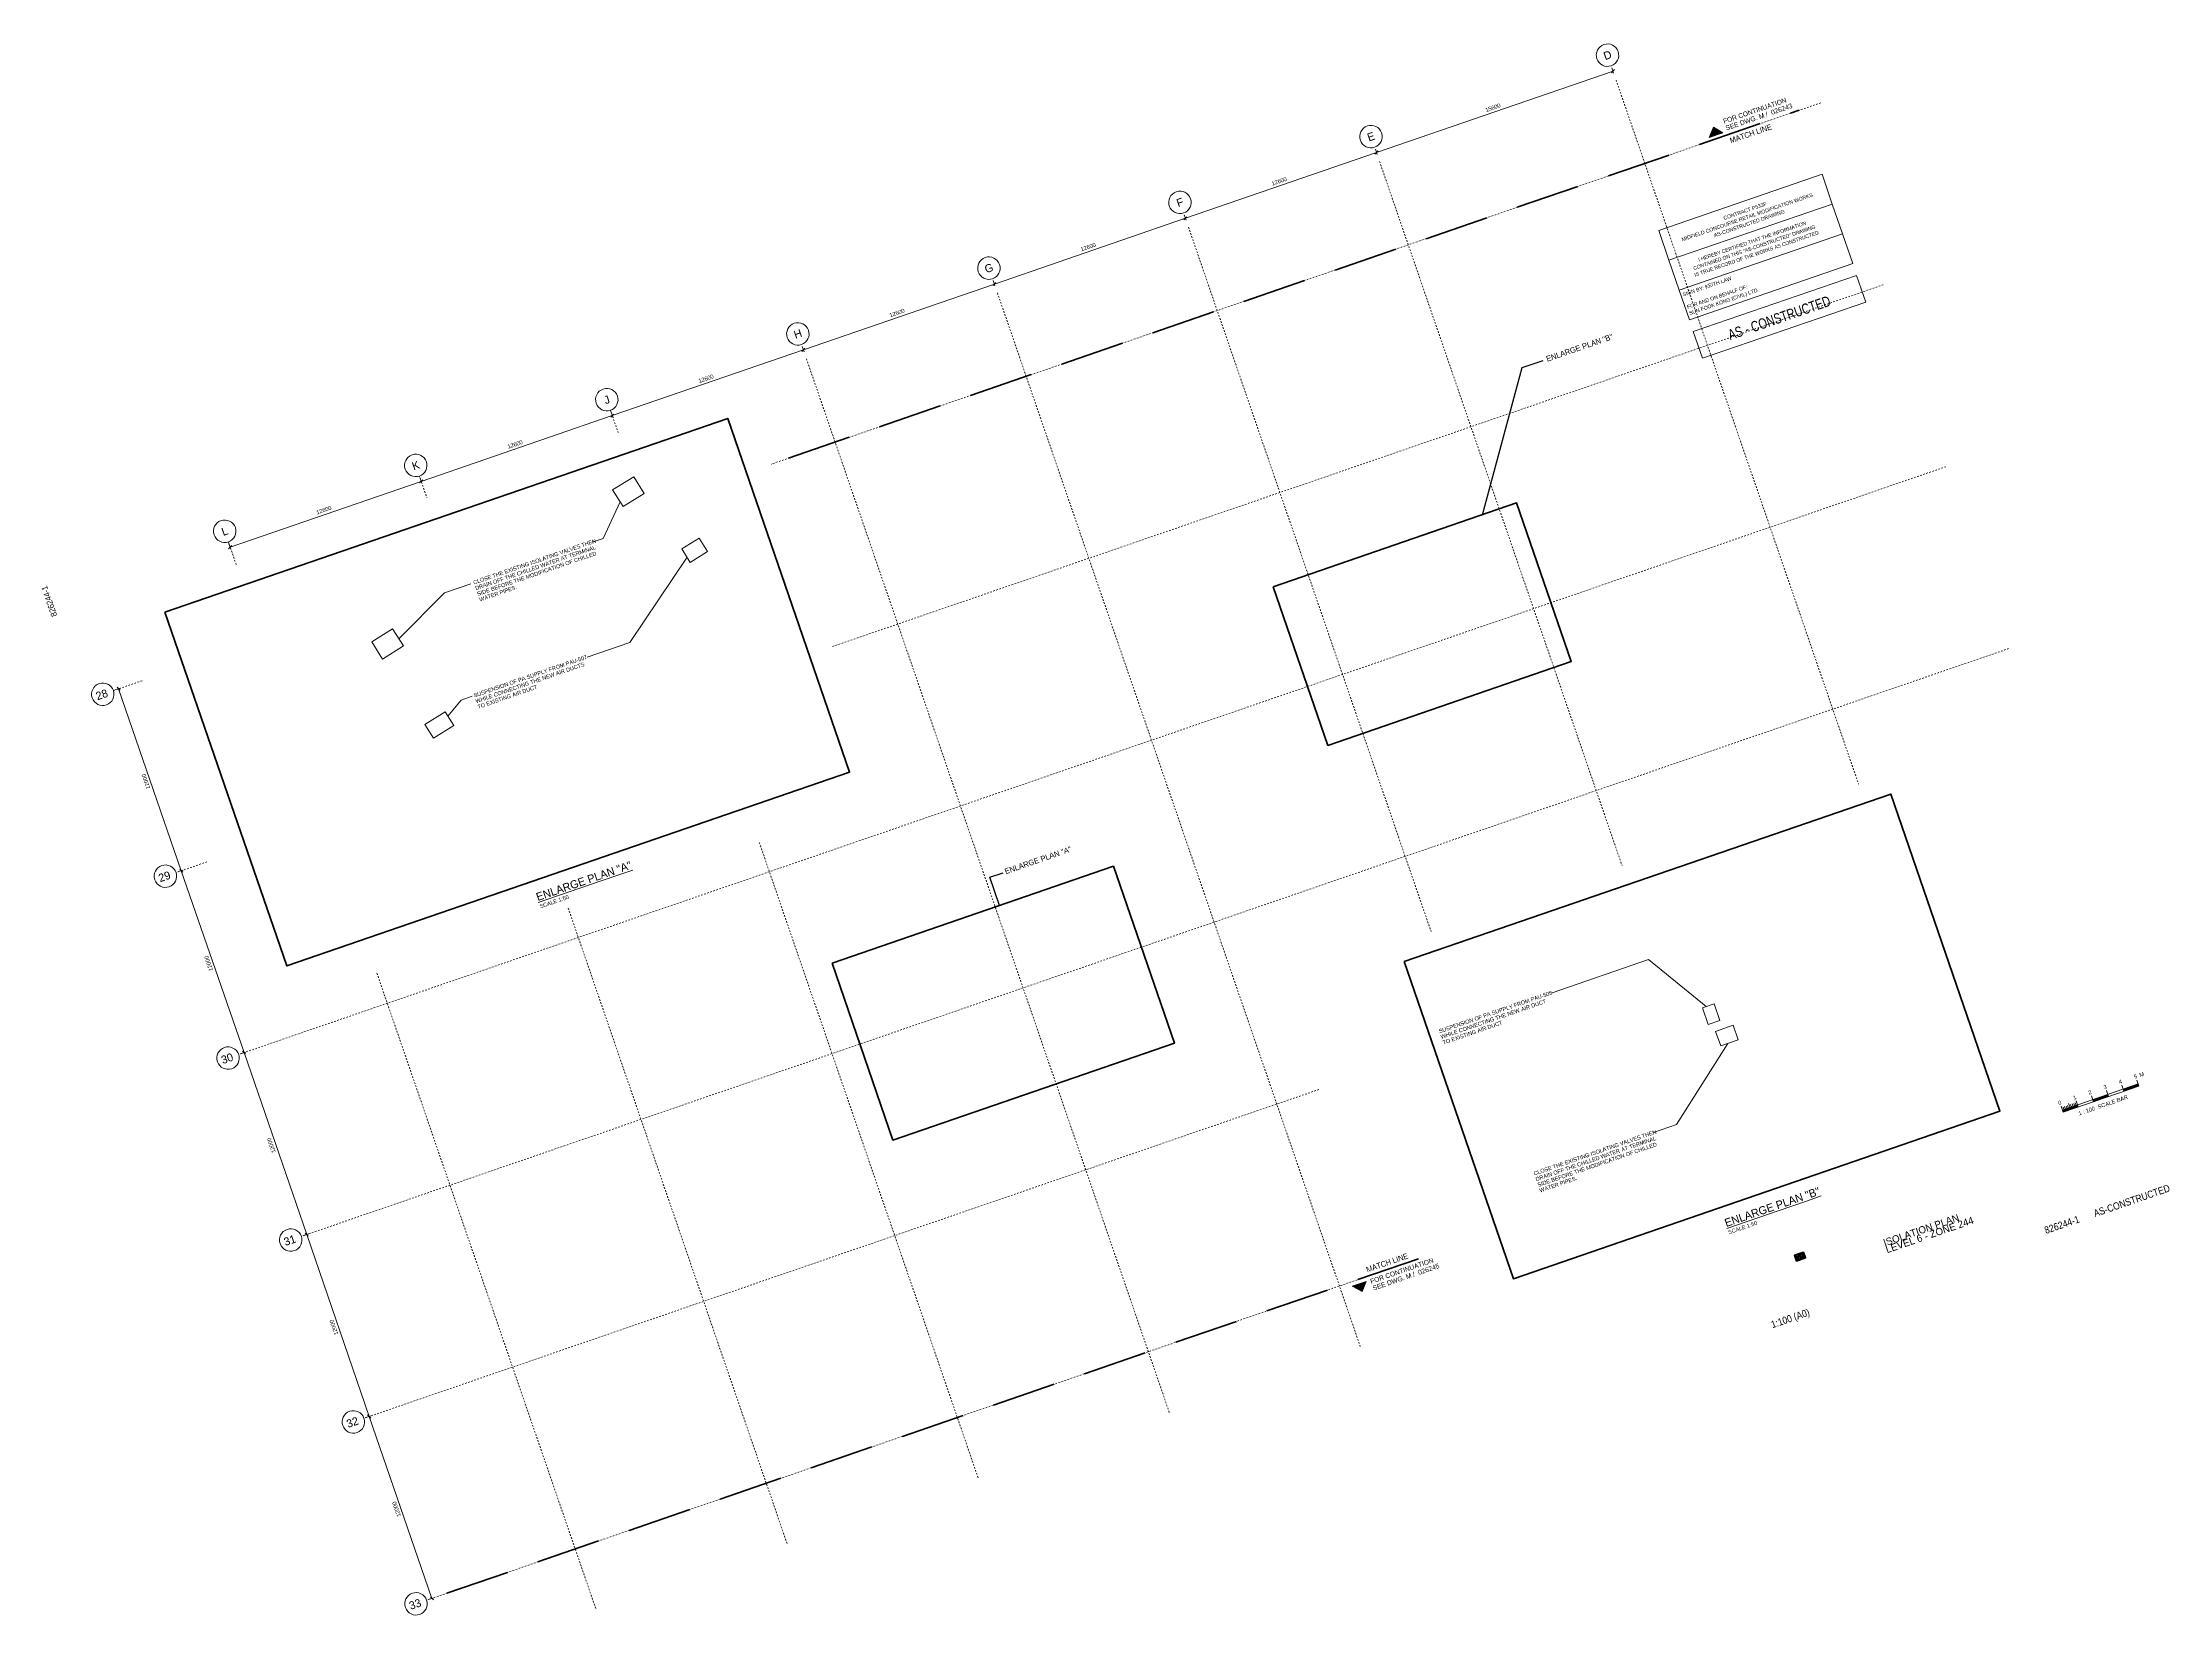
# Model space of a CAD drawing. Header units: inches. Extents: x 809490 to 809623, y 818991 to 819089.
import ezdxf
from ezdxf.enums import TextEntityAlignment as Align

# ---------------------------------------------------------------- set-up
doc = ezdxf.new("R2010")
doc.units = ezdxf.units.IN
doc.header["$MEASUREMENT"] = 0
doc.linetypes.add('DGN3', pattern=[0.06009, 0.04006, -0.02003])
doc.linetypes.add('DGN4', pattern=[0.08012, 0.04006, -0.02003, 0, -0.02003])
doc.layers.get('0').update_dxf_attribs({"lineweight": 0})
for name, color, linetype, lineweight in [('GEOM_____343', 7, 'Continuous', 0), ('Level 63', 7, 'Continuous', 0), ('MAJ010__', 7, 'Continuous', 0), ('MAJ025__', 4, 'DGN4', 0), ('MAJ026', 7, 'Continuous', 13), ('MAJ031__', 7, 'Continuous', 0), ('MAJ040__', 7, 'Continuous', 13), ('MAJ053__', 7, 'DGN3', 53), ('MAJ_054_Scale_bars', 7, 'Continuous', 0), ('MAJ_055_1 Key_Plan (Hatch)', 7, 'Continuous', 0), ('MMH040__', 7, 'Continuous', 13)]:
    doc.layers.add(name, color=color, linetype=linetype, lineweight=lineweight)
doc.styles.get("Standard").update_dxf_attribs({"font": 'txt_____.ttf'})
doc.styles.add('Style-CHAR_FAST_FONT', font='CHAR_FAST_FONT.shx', dxfattribs={"height": 0.2})
doc.styles.add('Style_1', font='CHAR_FAST_FONT.shx', dxfattribs={"height": 0.3})
doc.styles.add('Style_2', font='CHAR_FAST_FONT.shx', dxfattribs={"height": 0.25})
doc.styles.add('Style_3', font='CHAR_FAST_FONT.shx', dxfattribs={"height": 0.35})
doc.styles.add('Style_4', font='CHAR_FAST_FONT.shx', dxfattribs={"height": 0.5})
doc.styles.add('Style_5', font='CHAR_FAST_FONT.shx', dxfattribs={"height": 0.231364})
doc.styles.add('Style_6', font='CHAR_FAST_FONT.shx', dxfattribs={"height": 0.232786})
doc.styles.add('Style_7', font='CHAR_FAST_FONT.shx', dxfattribs={"height": 0.45})
doc.dimstyles.get("Standard").update_dxf_attribs({"dimtxt": 0.18, "dimasz": 0.18, "dimexe": 0.18, "dimexo": 0.0625, "dimgap": 0.09, "dimtad": 0, "dimtih": 1, "dimtoh": 1, "dimdec": 4, "dimzin": 0, "dimdsep": 46, "dimtxsty": 'Standard', "dimcen": 0.09, "dimadec": 0, "dimazin": 0, "dimtfac": 1, "dimtdec": 4, "dimtofl": 0, "dimtmove": 0, "dimatfit": 3, "dimfxl": 1, "dimtolj": 1, "dimtzin": 0, "dimarcsym": 0})

# ---------------------------------------------------------------- blocks, each defined once
blk = doc.blocks.new('MA')
at = {"layer": 'MAJ040__', "lineweight": 0, "extrusion": (0, 0, -1)}
blk.add_hatch(color=256, dxfattribs=at).paths.add_polyline_path([(0.52, 0.45), (0, 0), (0.52, -0.46)])
at = {"layer": 'MAJ040__', "color": 7, "lineweight": 0, "extrusion": (0, 0, -1)}
blk.add_lwpolyline([(0.52, 0.45), (0, 0), (0.52, -0.46)], close=True, dxfattribs=at)
at = {"layer": 'MAJ040__', "color": 7, "lineweight": 0}
blk.add_3dface([(0, 0), (-0.52, 0.45), (0, 0)], dxfattribs=at)
blk = doc.blocks.new('AnonymusCell')
at = {"layer": 'MAJ026', "color": 9, "linetype": 'Continuous', "lineweight": 13, "true_color": 0xbababa}
blk.add_ellipse((0, 0), major_axis=(-0.228, 0.662), ratio=1, dxfattribs=at)
at = {"layer": 'MAJ026', "color": 9, "linetype": 'Continuous', "lineweight": 0, "true_color": 0xbababa, "style": 'Style-CHAR_FAST_FONT'}
blk.add_text('D', height=0.5, rotation=18.9999, dxfattribs=at).set_placement((0, 0), align=Align.MIDDLE_CENTER)
blk = doc.blocks.new('AnonymusCell_2')
at = {"layer": 'MAJ026', "color": 9, "linetype": 'Continuous', "lineweight": 13, "true_color": 0xbababa}
blk.add_ellipse((0, 0), major_axis=(-0.228, 0.662), ratio=1, dxfattribs=at)
at = {"layer": 'MAJ026', "color": 9, "linetype": 'Continuous', "lineweight": 0, "true_color": 0xbababa, "style": 'Style-CHAR_FAST_FONT'}
blk.add_text('E', height=0.5, rotation=18.9999, dxfattribs=at).set_placement((0, 0), align=Align.MIDDLE_CENTER)
blk = doc.blocks.new('AnonymusCell_4')
at = {"layer": 'MAJ026', "color": 9, "linetype": 'Continuous', "lineweight": 13, "true_color": 0xbababa}
blk.add_ellipse((0, 0), major_axis=(-0.228, 0.662), ratio=1, dxfattribs=at)
at = {"layer": 'MAJ026', "color": 9, "linetype": 'Continuous', "lineweight": 0, "true_color": 0xbababa, "style": 'Style-CHAR_FAST_FONT'}
blk.add_text('F', height=0.5, rotation=18.9999, dxfattribs=at).set_placement((0, 0), align=Align.MIDDLE_CENTER)
blk = doc.blocks.new('AnonymusCell_6')
at = {"layer": 'MAJ026', "color": 9, "linetype": 'Continuous', "lineweight": 13, "true_color": 0xbababa}
blk.add_ellipse((0, 0), major_axis=(-0.228, 0.662), ratio=1, dxfattribs=at)
at = {"layer": 'MAJ026', "color": 9, "linetype": 'Continuous', "lineweight": 0, "true_color": 0xbababa, "style": 'Style-CHAR_FAST_FONT'}
blk.add_text('G', height=0.5, rotation=18.9999, dxfattribs=at).set_placement((0, 0), align=Align.MIDDLE_CENTER)
blk = doc.blocks.new('AnonymusCell_8')
at = {"layer": 'MAJ026', "color": 9, "linetype": 'Continuous', "lineweight": 13, "true_color": 0xbababa}
blk.add_ellipse((0, 0), major_axis=(-0.228, 0.662), ratio=1, dxfattribs=at)
at = {"layer": 'MAJ026', "color": 9, "linetype": 'Continuous', "lineweight": 0, "true_color": 0xbababa, "style": 'Style-CHAR_FAST_FONT'}
blk.add_text('H', height=0.5, rotation=18.9999, dxfattribs=at).set_placement((0, 0), align=Align.MIDDLE_CENTER)
blk = doc.blocks.new('AnonymusCell_10')
at = {"layer": 'MAJ026', "color": 9, "linetype": 'Continuous', "lineweight": 13, "true_color": 0xbababa}
blk.add_ellipse((0, 0), major_axis=(-0.228, 0.662), ratio=1, dxfattribs=at)
at = {"layer": 'MAJ026', "color": 9, "linetype": 'Continuous', "lineweight": 0, "true_color": 0xbababa, "style": 'Style-CHAR_FAST_FONT'}
blk.add_text('J', height=0.5, rotation=18.9999, dxfattribs=at).set_placement((0, 0), align=Align.MIDDLE_CENTER)
blk = doc.blocks.new('AnonymusCell_12')
at = {"layer": 'MAJ026', "color": 9, "linetype": 'Continuous', "lineweight": 13, "true_color": 0xbababa}
blk.add_ellipse((0, 0), major_axis=(-0.228, 0.662), ratio=1, dxfattribs=at)
at = {"layer": 'MAJ026', "color": 9, "linetype": 'Continuous', "lineweight": 0, "true_color": 0xbababa, "style": 'Style-CHAR_FAST_FONT'}
blk.add_text('K', height=0.5, rotation=18.9999, dxfattribs=at).set_placement((0, 0), align=Align.MIDDLE_CENTER)
blk = doc.blocks.new('AnonymusCell_14')
at = {"layer": 'MAJ026', "color": 9, "linetype": 'Continuous', "lineweight": 13, "true_color": 0xbababa}
blk.add_ellipse((0, 0), major_axis=(-0.228, 0.662), ratio=1, dxfattribs=at)
at = {"layer": 'MAJ026', "color": 9, "linetype": 'Continuous', "lineweight": 0, "true_color": 0xbababa, "style": 'Style-CHAR_FAST_FONT'}
blk.add_text('L', height=0.5, rotation=18.9999, dxfattribs=at).set_placement((0, 0), align=Align.MIDDLE_CENTER)
blk = doc.blocks.new('AnonymusCell_16')
at = {"layer": 'MAJ026', "color": 9, "linetype": 'Continuous', "lineweight": 13, "true_color": 0xbababa}
blk.add_ellipse((0, 0), major_axis=(-0.228, 0.662), ratio=1, dxfattribs=at)
at = {"layer": 'MAJ026', "color": 9, "linetype": 'Continuous', "lineweight": 0, "true_color": 0xbababa, "style": 'Style-CHAR_FAST_FONT'}
blk.add_text('31', height=0.5, rotation=18.9999, dxfattribs=at).set_placement((-0.06, -0.02), align=Align.MIDDLE_CENTER)
blk = doc.blocks.new('AnonymusCell_18')
at = {"layer": 'MAJ026', "color": 9, "linetype": 'Continuous', "lineweight": 13, "true_color": 0xbababa}
blk.add_ellipse((0, 0), major_axis=(-0.228, 0.662), ratio=1, dxfattribs=at)
at = {"layer": 'MAJ026', "color": 9, "linetype": 'Continuous', "lineweight": 0, "true_color": 0xbababa, "style": 'Style-CHAR_FAST_FONT'}
blk.add_text('32', height=0.5, rotation=18.9999, dxfattribs=at).set_placement((-0.06, -0.02), align=Align.MIDDLE_CENTER)
blk = doc.blocks.new('AnonymusCell_20')
at = {"layer": 'MAJ026', "color": 9, "linetype": 'Continuous', "lineweight": 13, "true_color": 0xbababa}
blk.add_ellipse((0, 0), major_axis=(-0.228, 0.662), ratio=1, dxfattribs=at)
at = {"layer": 'MAJ026', "color": 9, "linetype": 'Continuous', "lineweight": 0, "true_color": 0xbababa, "style": 'Style-CHAR_FAST_FONT'}
blk.add_text('33', height=0.5, rotation=18.9999, dxfattribs=at).set_placement((-0.06, -0.02), align=Align.MIDDLE_CENTER)
blk = doc.blocks.new('*D15')
at = {"layer": 'MAJ031__', "color": 9, "linetype": 'Continuous', "lineweight": 0, "true_color": 0xbababa}
for p, q in [((809501.77, 819057.66), (809513.68, 819061.76)), ((809513.61, 819061.97), (809513.72, 819061.64)), ((809501.69, 819057.87), (809501.81, 819057.54))]:
    blk.add_line(p, q, dxfattribs=at)
at = {"layer": 'MAJ031__', "color": 9, "linetype": 'Continuous', "lineweight": 30, "true_color": 0xbababa}
for p, q in [((809513.78, 819061.86), (809513.58, 819061.66)), ((809501.67, 819057.56), (809501.87, 819057.76))]:
    blk.add_line(p, q, dxfattribs=at)
at = {"layer": 'MAJ031__', "color": 9, "linetype": 'Continuous', "lineweight": 13, "true_color": 0xbababa, "insert": (809507.19, 819059.69), "char_height": 0.25, "attachment_point": 7, "rotation": 19}
blk.add_mtext('\\FCHAR_FAST_FONT.shx;\\W0.8800000000;\\T1.0000000000;\\o\\l12600', dxfattribs=at)
blk = doc.blocks.new('_Oblique')
at = {"color": 0, "linetype": 'ByBlock', "lineweight": -2}
blk.add_line((-0.5, -0.5), (0.5, 0.5), dxfattribs=at)
blk = doc.blocks.new('*D16')
at = {"layer": 'MAJ031__', "color": 9, "linetype": 'Continuous', "lineweight": 0, "true_color": 0xbababa}
for p, q in [((809513.68, 819061.76), (809525.59, 819065.86)), ((809525.52, 819066.08), (809525.64, 819065.75)), ((809513.61, 819061.97), (809513.72, 819061.64))]:
    blk.add_line(p, q, dxfattribs=at)
at = {"layer": 'MAJ031__', "color": 9, "linetype": 'Continuous', "lineweight": 30, "true_color": 0xbababa}
for p, q in [((809525.69, 819065.96), (809525.5, 819065.76)), ((809513.58, 819061.66), (809513.78, 819061.86))]:
    blk.add_line(p, q, dxfattribs=at)
at = {"layer": 'MAJ031__', "color": 9, "linetype": 'Continuous', "lineweight": 13, "true_color": 0xbababa, "insert": (809519.11, 819063.79), "char_height": 0.25, "attachment_point": 7, "rotation": 19}
blk.add_mtext('\\FCHAR_FAST_FONT.shx;\\W0.8800000000;\\T1.0000000000;\\o\\l12600', dxfattribs=at)
blk = doc.blocks.new('*D17')
at = {"layer": 'MAJ031__', "color": 9, "linetype": 'Continuous', "lineweight": 0, "true_color": 0xbababa}
for p, q in [((809537.44, 819070.18), (809537.55, 819069.85)), ((809525.59, 819065.86), (809537.51, 819069.97)), ((809525.52, 819066.08), (809525.64, 819065.75))]:
    blk.add_line(p, q, dxfattribs=at)
at = {"layer": 'MAJ031__', "color": 9, "linetype": 'Continuous', "lineweight": 30, "true_color": 0xbababa}
for p, q in [((809537.61, 819070.07), (809537.41, 819069.87)), ((809525.5, 819065.76), (809525.69, 819065.96))]:
    blk.add_line(p, q, dxfattribs=at)
at = {"layer": 'MAJ031__', "color": 9, "linetype": 'Continuous', "lineweight": 13, "true_color": 0xbababa, "insert": (809531.02, 819067.89), "char_height": 0.25, "attachment_point": 7, "rotation": 19}
blk.add_mtext('\\FCHAR_FAST_FONT.shx;\\W0.8800000000;\\T1.0000000000;\\o\\l12600', dxfattribs=at)
blk = doc.blocks.new('*D18')
at = {"layer": 'MAJ031__', "color": 9, "linetype": 'Continuous', "lineweight": 30, "true_color": 0xbababa}
for p, q in [((809549.52, 819074.17), (809549.32, 819073.97)), ((809537.41, 819069.87), (809537.61, 819070.07))]:
    blk.add_line(p, q, dxfattribs=at)
at = {"layer": 'MAJ031__', "color": 9, "linetype": 'Continuous', "lineweight": 0, "true_color": 0xbababa}
for p, q in [((809549.35, 819074.28), (809549.46, 819073.95)), ((809537.51, 819069.97), (809549.42, 819074.07)), ((809537.44, 819070.18), (809537.55, 819069.85))]:
    blk.add_line(p, q, dxfattribs=at)
at = {"layer": 'MAJ031__', "color": 9, "linetype": 'Continuous', "lineweight": 13, "true_color": 0xbababa, "insert": (809542.93, 819071.99), "char_height": 0.25, "attachment_point": 7, "rotation": 19}
blk.add_mtext('\\FCHAR_FAST_FONT.shx;\\W0.8800000000;\\T1.0000000000;\\o\\l12600', dxfattribs=at)
blk = doc.blocks.new('*D19')
at = {"layer": 'MAJ031__', "color": 9, "linetype": 'Continuous', "lineweight": 0, "true_color": 0xbababa}
for p, q in [((809549.42, 819074.07), (809561.34, 819078.17)), ((809561.26, 819078.38), (809561.38, 819078.05)), ((809549.35, 819074.28), (809549.46, 819073.95))]:
    blk.add_line(p, q, dxfattribs=at)
at = {"layer": 'MAJ031__', "color": 9, "linetype": 'Continuous', "lineweight": 30, "true_color": 0xbababa}
for p, q in [((809561.43, 819078.27), (809561.24, 819078.07)), ((809549.32, 819073.97), (809549.52, 819074.17))]:
    blk.add_line(p, q, dxfattribs=at)
at = {"layer": 'MAJ031__', "color": 9, "linetype": 'Continuous', "lineweight": 13, "true_color": 0xbababa, "insert": (809554.85, 819076.1), "char_height": 0.25, "attachment_point": 7, "rotation": 19}
blk.add_mtext('\\FCHAR_FAST_FONT.shx;\\W0.8800000000;\\T1.0000000000;\\o\\l12600', dxfattribs=at)
blk = doc.blocks.new('*D20')
at = {"layer": 'MAJ031__', "color": 9, "linetype": 'Continuous', "lineweight": 0, "true_color": 0xbababa}
for p, q in [((809561.34, 819078.17), (809573.25, 819082.27)), ((809573.18, 819082.49), (809573.29, 819082.15)), ((809561.26, 819078.38), (809561.38, 819078.05))]:
    blk.add_line(p, q, dxfattribs=at)
at = {"layer": 'MAJ031__', "color": 9, "linetype": 'Continuous', "lineweight": 30, "true_color": 0xbababa}
for p, q in [((809573.35, 819082.37), (809573.15, 819082.17)), ((809561.24, 819078.07), (809561.43, 819078.27))]:
    blk.add_line(p, q, dxfattribs=at)
at = {"layer": 'MAJ031__', "color": 9, "linetype": 'Continuous', "lineweight": 13, "true_color": 0xbababa, "insert": (809566.76, 819080.2), "char_height": 0.25, "attachment_point": 7, "rotation": 19}
blk.add_mtext('\\FCHAR_FAST_FONT.shx;\\W0.8800000000;\\T1.0000000000;\\o\\l12600', dxfattribs=at)
blk = doc.blocks.new('*D21')
at = {"layer": 'MAJ031__', "color": 9, "linetype": 'Continuous', "lineweight": 30, "true_color": 0xbababa}
for p, q in [((809588.1, 819087.45), (809587.9, 819087.25)), ((809573.15, 819082.17), (809573.35, 819082.37))]:
    blk.add_line(p, q, dxfattribs=at)
at = {"layer": 'MAJ031__', "color": 9, "linetype": 'Continuous', "lineweight": 0, "true_color": 0xbababa}
for p, q in [((809587.93, 819087.56), (809588.04, 819087.23)), ((809573.25, 819082.27), (809588, 819087.35)), ((809573.18, 819082.49), (809573.29, 819082.15))]:
    blk.add_line(p, q, dxfattribs=at)
at = {"layer": 'MAJ031__', "color": 9, "linetype": 'Continuous', "lineweight": 13, "true_color": 0xbababa, "insert": (809580.09, 819084.79), "char_height": 0.25, "attachment_point": 7, "rotation": 19}
blk.add_mtext('\\FCHAR_FAST_FONT.shx;\\W0.8800000000;\\T1.0000000000;\\o\\l15600', dxfattribs=at)
blk = doc.blocks.new('*D22')
at = {"layer": 'MAJ031__', "color": 9, "linetype": 'Continuous', "lineweight": 0, "true_color": 0xbababa}
for p, q in [((809494.6, 819048.75), (809494.93, 819048.87)), ((809494.81, 819048.82), (809498.72, 819037.48)), ((809498.51, 819037.41), (809498.84, 819037.52))]:
    blk.add_line(p, q, dxfattribs=at)
at = {"layer": 'MAJ031__', "color": 9, "linetype": 'Continuous', "lineweight": 30, "true_color": 0xbababa}
for p, q in [((809494.72, 819048.92), (809494.91, 819048.73)), ((809498.82, 819037.38), (809498.62, 819037.58))]:
    blk.add_line(p, q, dxfattribs=at)
at = {"layer": 'MAJ031__', "color": 9, "linetype": 'Continuous', "lineweight": 13, "true_color": 0xbababa, "insert": (809496.79, 819042.62), "char_height": 0.25, "attachment_point": 7, "rotation": 109}
blk.add_mtext('\\FCHAR_FAST_FONT.shx;\\W0.8800000000;\\T1.0000000000;\\o\\l12000', dxfattribs=at)
blk = doc.blocks.new('*D23')
at = {"layer": 'MAJ031__', "color": 9, "linetype": 'Continuous', "lineweight": 0, "true_color": 0xbababa}
for p, q in [((809498.51, 819037.41), (809498.84, 819037.52)), ((809498.72, 819037.48), (809502.63, 819026.13)), ((809502.42, 819026.06), (809502.75, 819026.17))]:
    blk.add_line(p, q, dxfattribs=at)
at = {"layer": 'MAJ031__', "color": 9, "linetype": 'Continuous', "lineweight": 30, "true_color": 0xbababa}
for p, q in [((809498.62, 819037.58), (809498.82, 819037.38)), ((809502.73, 819026.03), (809502.53, 819026.23))]:
    blk.add_line(p, q, dxfattribs=at)
at = {"layer": 'MAJ031__', "color": 9, "linetype": 'Continuous', "lineweight": 13, "true_color": 0xbababa, "insert": (809500.7, 819031.27), "char_height": 0.25, "attachment_point": 7, "rotation": 109}
blk.add_mtext('\\FCHAR_FAST_FONT.shx;\\W0.8800000000;\\T1.0000000000;\\o\\l12000', dxfattribs=at)
blk = doc.blocks.new('*D24')
at = {"layer": 'MAJ031__', "color": 9, "linetype": 'Continuous', "lineweight": 0, "true_color": 0xbababa}
for p, q in [((809502.42, 819026.06), (809502.75, 819026.17)), ((809502.63, 819026.13), (809506.54, 819014.79)), ((809506.32, 819014.71), (809506.65, 819014.83))]:
    blk.add_line(p, q, dxfattribs=at)
at = {"layer": 'MAJ031__', "color": 9, "linetype": 'Continuous', "lineweight": 30, "true_color": 0xbababa}
for p, q in [((809502.53, 819026.23), (809502.73, 819026.03)), ((809506.64, 819014.69), (809506.44, 819014.88))]:
    blk.add_line(p, q, dxfattribs=at)
at = {"layer": 'MAJ031__', "color": 9, "linetype": 'Continuous', "lineweight": 13, "true_color": 0xbababa, "insert": (809504.61, 819019.93), "char_height": 0.25, "attachment_point": 7, "rotation": 109}
blk.add_mtext('\\FCHAR_FAST_FONT.shx;\\W0.8800000000;\\T1.0000000000;\\o\\l12000', dxfattribs=at)
blk = doc.blocks.new('*D25')
at = {"layer": 'MAJ031__', "color": 9, "linetype": 'Continuous', "lineweight": 0, "true_color": 0xbababa}
for p, q in [((809506.32, 819014.71), (809506.65, 819014.83)), ((809506.54, 819014.79), (809510.44, 819003.44)), ((809510.23, 819003.37), (809510.56, 819003.48))]:
    blk.add_line(p, q, dxfattribs=at)
at = {"layer": 'MAJ031__', "color": 9, "linetype": 'Continuous', "lineweight": 30, "true_color": 0xbababa}
for p, q in [((809506.44, 819014.88), (809506.64, 819014.69)), ((809510.54, 819003.34), (809510.34, 819003.54))]:
    blk.add_line(p, q, dxfattribs=at)
at = {"layer": 'MAJ031__', "color": 9, "linetype": 'Continuous', "lineweight": 13, "true_color": 0xbababa, "insert": (809508.51, 819008.58), "char_height": 0.25, "attachment_point": 7, "rotation": 109}
blk.add_mtext('\\FCHAR_FAST_FONT.shx;\\W0.8800000000;\\T1.0000000000;\\o\\l12000', dxfattribs=at)
blk = doc.blocks.new('*D26')
at = {"layer": 'MAJ031__', "color": 9, "linetype": 'Continuous', "lineweight": 0, "true_color": 0xbababa}
for p, q in [((809510.23, 819003.37), (809510.56, 819003.48)), ((809510.44, 819003.44), (809514.35, 818992.09)), ((809514.14, 818992.02), (809514.47, 818992.13))]:
    blk.add_line(p, q, dxfattribs=at)
at = {"layer": 'MAJ031__', "color": 9, "linetype": 'Continuous', "lineweight": 30, "true_color": 0xbababa}
for p, q in [((809510.34, 819003.54), (809510.54, 819003.34)), ((809514.45, 818992), (809514.25, 818992.19))]:
    blk.add_line(p, q, dxfattribs=at)
at = {"layer": 'MAJ031__', "color": 9, "linetype": 'Continuous', "lineweight": 13, "true_color": 0xbababa, "insert": (809512.42, 818997.24), "char_height": 0.25, "attachment_point": 7, "rotation": 109}
blk.add_mtext('\\FCHAR_FAST_FONT.shx;\\W0.8800000000;\\T1.0000000000;\\o\\l12000', dxfattribs=at)
blk = doc.blocks.new('AnonymusCell_22')
at = {"layer": 'MAJ026', "color": 9, "linetype": 'Continuous', "lineweight": 13, "true_color": 0xbababa}
blk.add_ellipse((0, 0), major_axis=(-0.228, 0.662), ratio=1, dxfattribs=at)
at = {"layer": 'MAJ026', "color": 9, "linetype": 'Continuous', "lineweight": 0, "true_color": 0xbababa, "style": 'Style-CHAR_FAST_FONT'}
blk.add_text('28', height=0.5, rotation=18.9999, dxfattribs=at).set_placement((-0.06, -0.02), align=Align.MIDDLE_CENTER)
blk = doc.blocks.new('AnonymusCell_24')
at = {"layer": 'MAJ026', "color": 9, "linetype": 'Continuous', "lineweight": 13, "true_color": 0xbababa}
blk.add_ellipse((0, 0), major_axis=(-0.228, 0.662), ratio=1, dxfattribs=at)
at = {"layer": 'MAJ026', "color": 9, "linetype": 'Continuous', "lineweight": 0, "true_color": 0xbababa, "style": 'Style-CHAR_FAST_FONT'}
blk.add_text('29', height=0.5, rotation=18.9999, dxfattribs=at).set_placement((-0.06, -0.02), align=Align.MIDDLE_CENTER)
blk = doc.blocks.new('AnonymusCell_26')
at = {"layer": 'MAJ026', "color": 9, "linetype": 'Continuous', "lineweight": 13, "true_color": 0xbababa}
blk.add_ellipse((0, 0), major_axis=(-0.228, 0.662), ratio=1, dxfattribs=at)
at = {"layer": 'MAJ026', "color": 9, "linetype": 'Continuous', "lineweight": 0, "true_color": 0xbababa, "style": 'Style-CHAR_FAST_FONT'}
blk.add_text('30', height=0.5, rotation=18.9999, dxfattribs=at).set_placement((-0.06, -0.02), align=Align.MIDDLE_CENTER)
blk = doc.blocks.new('AnonymusCell_28')
at = {"layer": 'MAJ_054_Scale_bars', "linetype": 'Continuous', "lineweight": 13}
for p, q in [((-0.0269, -0.0012), (-0.0269, 0.0028)), ((-0.0269, 0.0002), (-0.0169, 0.0002)), ((-0.0269, 0), (-0.0169, 0)), ((-0.0269, 0), (-0.0169, 0)), ((-0.0259, 0.0018), (-0.0259, -0.0012)), ((-0.0249, 0.0018), (-0.0249, -0.0012)), ((-0.0239, 0.0018), (-0.0239, -0.0012)), ((-0.0229, 0.0018), (-0.0229, -0.0012)), ((-0.0219, 0.0028), (-0.0219, -0.0012)), ((-0.0209, 0.0018), (-0.0209, -0.0012)), ((-0.0199, 0.0018), (-0.0199, -0.0012)), ((-0.0189, 0.0018), (-0.0189, -0.0012)), ((-0.0179, 0.0018), (-0.0179, -0.0012)), ((-0.0169, 0.0028), (-0.0169, -0.0012)), ((-0.0069, 0.0028), (-0.0069, -0.0012)), ((-0.0069, 0.0002), (0.0031, 0.0002)), ((-0.0069, 0), (0.0031, 0)), ((-0.0069, 0), (0.0031, 0)), ((0.0031, 0.0028), (0.0031, -0.0012)), ((0.0131, 0.0028), (0.0131, -0.0012)), ((0.0131, 0.0002), (0.0231, 0.0002)), ((0.0131, 0), (0.0231, 0)), ((0.0131, 0), (0.0231, 0)), ((0.0231, -0.0012), (0.0231, 0.0028)), ((0.0231, -0.0012), (0.0231, 0.0002)), ((-0.0269, -0.0002), (-0.0169, -0.0002)), ((-0.0269, -0.0004), (-0.0169, -0.0004)), ((-0.0269, -0.0004), (-0.0169, -0.0004)), ((-0.0269, -0.0006), (-0.0169, -0.0006)), ((-0.0269, -0.0008), (-0.0169, -0.0008)), ((-0.0269, -0.001), (-0.0169, -0.001)), ((-0.0269, -0.001), (-0.0169, -0.001)), ((-0.0269, -0.0012), (-0.0169, -0.0012)), ((-0.0069, -0.0002), (0.0031, -0.0002)), ((-0.0069, -0.0004), (0.0031, -0.0004)), ((-0.0069, -0.0004), (0.0031, -0.0004)), ((-0.0069, -0.0006), (0.0031, -0.0006)), ((-0.0069, -0.0008), (0.0031, -0.0008)), ((-0.0069, -0.001), (0.0031, -0.001)), ((-0.0069, -0.001), (0.0031, -0.001)), ((-0.0069, -0.0012), (0.0031, -0.0012)), ((0.0131, -0.0002), (0.0231, -0.0002)), ((0.0131, -0.0004), (0.0231, -0.0004)), ((0.0131, -0.0004), (0.0231, -0.0004)), ((0.0131, -0.0006), (0.0231, -0.0006)), ((0.0131, -0.0008), (0.0231, -0.0008)), ((0.0131, -0.001), (0.0231, -0.001)), ((0.0131, -0.001), (0.0231, -0.001)), ((0.0131, -0.0012), (0.0231, -0.0012))]:
    blk.add_line(p, q, dxfattribs=at)
blk.add_lwpolyline([(-0.0269, -0.0012), (0.0231, -0.0012), (0.0231, 0.0002), (-0.0269, 0.0002)], close=True, dxfattribs=at)
at = {"layer": 'MAJ_054_Scale_bars', "linetype": 'Continuous', "lineweight": 13, "style": 'Style-CHAR_FAST_FONT', "width": 0.88}
for s, p in [('0', (-0.027, 0.0051)), ('1', (-0.0171, 0.0051)), ('2', (-0.007, 0.0051)), ('3', (0.003, 0.0051)), ('4', (0.013, 0.0051)), ('M', (0.0271, 0.0051)), ('1 : 100  SCALE BAR', (-0.0019, -0.0052))]:
    blk.add_text(s, height=0.0025, rotation=0.0005, dxfattribs=at).set_placement(p, align=Align.MIDDLE_CENTER)
at = {"layer": 'MAJ_054_Scale_bars', "linetype": 'Continuous', "lineweight": 13, "insert": (0.0231, 0.0064), "char_height": 0.0025, "width": 0.001841, "attachment_point": 5, "rotation": 0.0005, "line_spacing_factor": 0.6, "style": 'Style_2'}
blk.add_mtext('\\P5', dxfattribs=at)
blk = doc.blocks.new('AnonymusCell_30')
at = {"layer": 'MAJ_055_1 Key_Plan (Hatch)', "lineweight": 0, "ltscale": 100}
h = blk.add_hatch(dxfattribs=at)
h.set_pattern_fill('HATCH', color=256, scale=0.010872, angle=26, style=0, pattern_type=0)
h.set_pattern_definition([(26, (-0.0056318, 0.0069722), (-0.00032878, 0.000674096), [0.00075])])
h.paths.add_polyline_path([(-0.0032, 0.0021), (0.0033, 0.0021), (0.0033, -0.0021), (-0.0032, -0.0021)], flags=16)
blk.add_lwpolyline([(-0.0032, 0.0021), (0.0033, 0.0021), (0.0033, -0.0021), (-0.0032, -0.0021), (-0.0032, 0.0021)], close=True, dxfattribs=at)
at = {"layer": 'MAJ_055_1 Key_Plan (Hatch)', "lineweight": 40, "ltscale": 100}
blk.add_lwpolyline([(0.0033, 0.0021), (-0.0032, 0.0021), (-0.0032, -0.0021), (0.0033, -0.0021)], close=True, dxfattribs=at)
blk = doc.blocks.new('MA_2')
at = {"layer": 'MAJ040__', "lineweight": 0}
blk.add_hatch(color=256, dxfattribs=at).paths.add_polyline_path([(-0.52, 0.45), (0, 0), (-0.52, -0.46)])
at = {"layer": 'MAJ040__', "color": 7, "lineweight": 0}
blk.add_lwpolyline([(-0.52, 0.45), (0, 0), (-0.52, -0.46)], close=True, dxfattribs=at)
blk.add_3dface([(0, 0), (-0.52, 0.45), (0, 0)], dxfattribs=at)

msp = doc.modelspace()

# ---------------------------------------------------------------- linework, layer by layer
at = {"layer": 'GEOM_____343', "color": 7, "linetype": 'Continuous', "lineweight": 0}
msp.add_lwpolyline([(809593.0078, 819071.1013), (809603.189, 819074.607), (809603.7601, 819072.9485), (809593.5789, 819069.4428)], close=True, dxfattribs=at)
at = {"layer": 'Level 63'}
for points in [[(809601.6719, 819079.0582), (809591.4906, 819075.5525), (809590.8505, 819077.4116), (809601.0317, 819080.9173)], [(809602.312, 819077.1992), (809592.1307, 819073.6935), (809591.4906, 819075.5525), (809601.6719, 819079.0582)], [(809602.9521, 819075.3402), (809592.7708, 819071.8345), (809592.1307, 819073.6935), (809602.312, 819077.1992)]]:
    msp.add_lwpolyline(points, close=True, dxfattribs=at)
at = {"layer": 'MAJ025__', "color": 9, "linetype": 'DGN4', "lineweight": 0, "true_color": 0xbababa}
for p, q in [((809588.1912, 819086.7938), (809603.3129, 819042.8771)), ((809600.9493, 819085.3699), (809535.4966, 819062.8327)), ((809573.4411, 819081.7149), (809588.5628, 819037.7983)), ((809561.5276, 819077.6127), (809576.6493, 819033.6961)), ((809604.8562, 819074.0237), (809539.2672, 819051.4396)), ((809549.614, 819073.5106), (809572.241, 819007.797)), ((809537.7005, 819069.4084), (809560.3275, 819003.6949)), ((809525.4809, 819066.1951), (809525.958, 819064.8097)), ((809608.763, 819062.6775), (809502.2976, 819026.0185)), ((809513.5674, 819062.0929), (809514.0288, 819060.753)), ((809501.6539, 819057.9907), (809502.1465, 819056.56)), ((809612.6698, 819051.3313), (809506.2044, 819014.6723)), ((809496.2713, 819049.3264), (809494.4839, 819048.711)), ((809534.7628, 819039.2385), (809548.414, 818999.5927)), ((809500.3143, 819038.0271), (809498.3908, 819037.3647)), ((809522.8493, 819035.1363), (809536.5004, 818995.4906)), ((809510.9201, 819031.0796), (809524.5869, 818991.3884)), ((809569.6533, 819023.8281), (809510.1112, 819003.3261)), ((809573.5602, 819012.4818), (809514.018, 818991.9798))]:
    msp.add_line(p, q, dxfattribs=at)
at = {"layer": 'MAJ053__', "color": 7, "ltscale": 100}
for p, q in [((809536.5748, 819063.204), (809599.6011, 819084.9057)), ((809515.2738, 818992.4122), (809577.2691, 819013.7589))]:
    msp.add_line(p, q, dxfattribs=at)
at = {"layer": 'MMH040__', "lineweight": 30, "ltscale": 20}
for p, q in [((809579.8669, 819059.6828), (809582.3254, 819068.8545)), ((809582.3254, 819068.8545), (809583.648, 819069.3099)), ((809549.1394, 819037.0689), (809549.9696, 819037.3547)), ((809549.7456, 819035.3083), (809549.1394, 819037.0689))]:
    msp.add_line(p, q, dxfattribs=at)
at = {"layer": 'MMH040__', "lineweight": 0, "ltscale": 20}
for p, q in [((809526.0774, 819060.4913), (809525.0281, 819058.2076)), ((809525.0281, 819058.2076), (809524.3465, 819057.9729)), ((809530.2565, 819057.0308), (809526.6875, 819051.7071)), ((809512.2938, 819051.9328), (809515.1304, 819054.7995)), ((809515.1304, 819054.7995), (809516.7814, 819055.368)), ((809526.6875, 819051.7071), (809524.0353, 819050.7939)), ((809515.3488, 819047.12), (809516.1706, 819048.1238)), ((809516.1706, 819048.1238), (809516.8649, 819048.3628)), ((809590.2125, 819031.9359), (809584.2003, 819029.8657)), ((809593.8034, 819029.002), (809590.2125, 819031.9359)), ((809595.1677, 819026.702), (809591.9535, 819021.644)), ((809591.9535, 819021.644), (809590.519, 819021.1501))]:
    msp.add_line(p, q, dxfattribs=at)
at = {"layer": 'MMH040__', "lineweight": 53, "ltscale": 20}
for points in [[(809497.7, 819053.6032), (809532.7966, 819065.688), (809540.3952, 819043.6201), (809505.2986, 819031.5353)], [(809566.8127, 819055.1879), (809581.9858, 819060.4124), (809585.3931, 819050.5171), (809570.22, 819045.2926)], [(809574.9709, 819031.8118), (809605.3171, 819042.2609), (809612.1316, 819022.4702), (809581.7853, 819012.0211)], [(809539.2972, 819031.7106), (809556.8455, 819037.753), (809560.6448, 819026.7191), (809543.0965, 819020.6767)]]:
    msp.add_lwpolyline(points, close=True, dxfattribs=at)
at = {"layer": 'MMH040__', "lineweight": 13, "ltscale": 20}
for points in [[(809525.6182, 819061.2249), (809526.9346, 819062.0488), (809527.5863, 819061.0075), (809526.27, 819060.1836)], [(809529.9315, 819057.55), (809531.0073, 819058.2234), (809531.5331, 819057.3833), (809530.4572, 819056.71)], [(809510.5956, 819051.753), (809511.8967, 819052.5673), (809512.5676, 819051.4954), (809511.2666, 819050.6811)], [(809513.906, 819046.6002), (809515.1764, 819047.3953), (809515.7132, 819046.5378), (809514.4427, 819045.7427)], [(809594.6682, 819028.1457), (809593.9323, 819027.8923), (809593.577, 819028.924), (809594.313, 819029.1774)], [(809594.3987, 819027.4571), (809595.4935, 819027.8341), (809595.8075, 819026.9223), (809594.7127, 819026.5453)]]:
    msp.add_lwpolyline(points, close=True, dxfattribs=at)

# ---------------------------------------------------------------- block references
at = {"color": 7, "linetype": 'Continuous', "lineweight": 0}
for name, p, rotation in [('AnonymusCell', (809587.6572, 819088.3442), 3.499999956589028e-07), ('AnonymusCell_2', (809572.9072, 819083.2654), 3.499999956589028e-07), ('AnonymusCell_4', (809560.9937, 819079.1633), 3.499999956589028e-07), ('AnonymusCell_6', (809549.0802, 819075.0611), 3.499999956589028e-07), ('AnonymusCell_8', (809537.1666, 819070.9589), 3.499999956589028e-07), ('AnonymusCell_10', (809525.2531, 819066.8568), 3.499999956589028e-07), ('AnonymusCell_12', (809513.3396, 819062.7546), 3.499999956589028e-07), ('AnonymusCell_14', (809501.4261, 819058.6525), 3.499999956589028e-07), ('AnonymusCell_22', (809493.822, 819048.4829), 3.500000141061199e-07), ('AnonymusCell_24', (809497.7288, 819037.1367), 3.500000141061199e-07), ('AnonymusCell_26', (809501.6356, 819025.7905), 3.500000141061199e-07), ('AnonymusCell_16', (809505.5424, 819014.4443), 3.500000141061199e-07), ('AnonymusCell_18', (809509.4493, 819003.0981), 3.500000141061199e-07), ('AnonymusCell_20', (809513.3561, 818991.7518), 3.500000141061199e-07)]:
    msp.add_blockref(name, p, dxfattribs=dict(at, rotation=rotation))
at = {"linetype": 'Continuous', "lineweight": 0, "extrusion": (0, 0, -1), "xscale": 1.000001278017678, "yscale": 1.000001278017678, "zscale": 1.000001278017679, "rotation": 70.91333565116149}
msp.add_blockref('MA', (-809594.2616, 819083.8525), dxfattribs=at)
at = {"linetype": 'Continuous', "lineweight": 13, "xscale": 100, "yscale": 100, "zscale": 100, "rotation": 19.00000119189044}
msp.add_blockref('AnonymusCell_28', (809618.573, 819023.4066), dxfattribs=at)
at = {"color": 7, "linetype": 'Continuous', "lineweight": 0, "xscale": 91.97835298605091, "yscale": 91.97835298605092, "zscale": 91.97835298605094, "rotation": 19.00000119189043}
msp.add_blockref('AnonymusCell_30', (809599.663, 819013.4131), dxfattribs=at)
at = {"linetype": 'Continuous', "lineweight": 0, "xscale": 1.000001278017678, "yscale": 1.000001278017678, "zscale": 1.000001278017678, "rotation": 288.913338029149}
msp.add_blockref('MA_2', (809572.3464, 819011.225), dxfattribs=at)

# ---------------------------------------------------------------- texts
at = {"layer": 'GEOM_____343', "color": 7, "linetype": 'Continuous', "lineweight": 0, "style": 'Style-CHAR_FAST_FONT', "width": 0.777201}
msp.add_text('AS - CONSTRUCTED', height=0.650517, rotation=19.000001, dxfattribs=at).set_placement((809598.3637, 819071.9631), align=Align.MIDDLE_CENTER)
at = {"layer": 'GEOM_____343', "color": 7, "linetype": 'Continuous', "lineweight": 0, "rotation": 19.000001, "line_spacing_factor": 1.061538}
for s, insert, char_height, width, attachment_point, style in [('CONTRACT P533F \\PMIDFIELD CONCOURSE RETAIL MODIFICATION WORKS\\PAS-CONSTRUCTED DRAWING', (809596.3631, 819078.2405), 0.232786, 11.10354, 5, 'Style_6'), ('\\W0.846154;I HEREBY CERTIFIED THAT THE INFORMATION\\PCONTAINED ON THIS "AS-CONSTRUCTED" DRAWING\\PIS TRUE RECORD OF THE WORKS AS CONSTRUCTED\\P', (809596.8107, 819076.3485), 0.231364, 8.91567, 5, 'Style_5'), ('SIGN BY: KEITH LAW\\P \\PFOR AND ON BEHALF OF:\\PSUN FOOK KONG (CIVIL) LTD.', (809592.5668, 819072.7898), 0.231364, 6.406586, 4, 'Style_5')]:
    msp.add_mtext(s, dxfattribs=dict(at, insert=insert, char_height=char_height, width=width, attachment_point=attachment_point, style=style))
at = {"layer": 'MAJ010__', "color": 7, "linetype": 'Continuous', "lineweight": 0, "style": 'Style-CHAR_FAST_FONT'}
for s, height, rotation, width, p in [('826244-1', 0.37085, 109.000001, 0.874812, (809490.6318, 819053.2772)), ('AS-CONSTRUCTED', 0.45, 19.000001, 0.8888, (809617.909, 819016.2983)), ('826244-1', 0.45, 19.000001, 0.8888, (809614.8495, 819015.2449)), ('1:100 (A0)', 0.45, 19.000001, 0.8888, (809597.7992, 819009.3634))]:
    msp.add_text(s, height=height, rotation=rotation, dxfattribs=dict(at, width=width)).set_placement(p, align=Align.TOP_LEFT)
at = {"layer": 'MAJ010__', "color": 7, "linetype": 'Continuous', "lineweight": 0, "insert": (809604.803, 819014.4688), "char_height": 0.45, "width": 8.69563, "attachment_point": 1, "rotation": 19.000001, "line_spacing_factor": 0.6, "style": 'Style_7'}
msp.add_mtext('ISOLATION PLAN\\PLEVEL 6 - ZONE 244', dxfattribs=at)
at = {"layer": 'MAJ040__', "color": 7, "style": 'Style-CHAR_FAST_FONT', "width": 0.885715}
for p in [(809595.2404, 819083.1715), (809572.5657, 819012.7499)]:
    msp.add_text('MATCH LINE', height=0.35, rotation=19.013336, dxfattribs=at).set_placement(p, align=Align.TOP_LEFT)
at = {"layer": 'MAJ040__', "color": 7, "char_height": 0.3, "width": 6.454488, "attachment_point": 1, "rotation": 19.013336, "line_spacing_factor": 0.9, "style": 'Style_1'}
for s, insert in [('FOR CONTINUATION\\PSEE DWG. M /  026243', (809594.8343, 819084.3507)), ('FOR CONTINUATION\\PSEE DWG. M /  026245', (809572.8252, 819011.996))]:
    msp.add_mtext(s, dxfattribs=dict(at, insert=insert))
at = {"layer": 'MMH040__', "lineweight": 13, "attachment_point": 1}
for s, insert, char_height, width, rotation, line_spacing_factor, style in [('ENLARGE PLAN "B"', (809583.7888, 819069.5511), 0.35, 5.865945, 19, 0.5, 'Style_3'), ('CLOSE THE EXISTING ISOLATING VALVES THEN\\PDRAIN OFF THE CHILLED WATER AT TERMINAL\\PSIDE BEFORE THE MODIFICATION OF CHILLED\\PWATER PIPES.', (809516.8929, 819055.5603), 0.25, 10.835433, 19.000001, 0.9, 'Style_2'), ('SUSPENSION OF PA SUPPLY FROM PAU-507\\PWHILE CONNECTING THE NEW AIR DUCTS\\PTO EXISTING AIR DUCT', (809516.9161, 819048.5136), 0.25, 9.744094, 19.000001, 0.9, 'Style_2'), ('ENLARGE PLAN "A"', (809550.019, 819037.5886), 0.35, 5.865945, 19, 0.5, 'Style_3'), ('SCALE 1:50', (809521.032, 819035.36), 0.25, 2.641732, 19, 0.9, 'Style_2'), ('SUSPENSION OF PA SUPPLY FROM PAU-508\\PWHILE CONNECTING THE NEW AIR DUCT\\PTO EXISTING AIR DUCT', (809577.1002, 819027.5728), 0.25, 9.744094, 19.000001, 0.9, 'Style_2'), ('CLOSE THE EXISTING ISOLATING VALVES THEN\\PDRAIN OFF THE CHILLED WATER AT TERMINAL\\PSIDE BEFORE THE MODIFICATION OF CHILLED\\PWATER PIPES.', (809583.0158, 819018.7001), 0.25, 10.835433, 19.000001, 0.9, 'Style_2'), ('SCALE 1:50', (809595.1435, 819015.0279), 0.25, 2.641732, 19, 0.9, 'Style_2')]:
    msp.add_mtext(s, dxfattribs=dict(at, insert=insert, char_height=char_height, width=width, rotation=rotation, line_spacing_factor=line_spacing_factor, style=style))
at = {"layer": 'MMH040__', "char_height": 0.5, "width": 8.379921, "attachment_point": 1, "rotation": 19.013336, "line_spacing_factor": 0.9, "style": 'Style_4'}
for s, insert in [('\\LENLARGE PLAN "A"', (809520.7869, 819036.0577)), ('\\LENLARGE PLAN "B"', (809594.8984, 819015.7256))]:
    msp.add_mtext(s, dxfattribs=dict(at, insert=insert))

# ---------------------------------------------------------------- dimensions: what is measured, and where the dimension line sits
at = {"layer": 'MAJ031__', "color": 9, "linetype": 'Continuous', "true_color": 0xbababa}
for base, p1, p2, angle, picture, middle in [((809587.9991, 819087.3516), (809573.1351, 819082.6037), (809587.8852, 819087.6826), 18.999999, '*D21', (809580.6241, 819084.8121)), ((809573.249, 819082.2727), (809561.2215, 819078.5015), (809573.1351, 819082.6037), 18.999999, '*D20', (809567.2923, 819080.2216)), ((809561.3355, 819078.1705), (809549.308, 819074.3994), (809561.2215, 819078.5015), 18.999999, '*D19', (809555.3787, 819076.1195)), ((809549.422, 819074.0684), (809537.3945, 819070.2972), (809549.308, 819074.3994), 18.999999, '*D18', (809543.4652, 819072.0173)), ((809537.5084, 819069.9662), (809525.4809, 819066.1951), (809537.3945, 819070.2972), 18.999999, '*D17', (809531.5517, 819067.9151)), ((809525.5949, 819065.8641), (809513.5674, 819062.0929), (809525.4809, 819066.1951), 18.999999, '*D16', (809519.6381, 819063.813)), ((809513.6814, 819061.7619), (809501.6539, 819057.9907), (809513.5674, 819062.0929), 18.999999, '*D15', (809507.7246, 819059.7108)), ((809498.7217, 819037.4787), (809494.4839, 819048.711), (809498.3908, 819037.3647), 288.999999, '*D22', (809496.7683, 819043.1518)), ((809502.6285, 819026.1325), (809498.3908, 819037.3647), (809502.2976, 819026.0185), 288.999999, '*D23', (809500.6751, 819031.8056)), ((809506.5353, 819014.7862), (809502.2976, 819026.0185), (809506.2044, 819014.6723), 288.999999, '*D24', (809504.5819, 819020.4594)), ((809510.4422, 819003.44), (809506.2044, 819014.6723), (809510.1112, 819003.3261), 288.999999, '*D25', (809508.4887, 819009.1131)), ((809514.349, 818992.0938), (809510.1112, 819003.3261), (809514.018, 818991.9798), 288.999999, '*D26', (809512.3956, 818997.7669))]:
    dim = msp.add_linear_dim(base=base, p1=p1, p2=p2, angle=angle, dimstyle='Standard', override={"dimtxt": 0.25, "dimasz": 0.25, "dimexe": 0.125, "dimexo": 0.125, "dimgap": 0.125, "dimtad": 1, "dimjust": 0, "dimtih": 0, "dimtoh": 0, "dimdec": 0, "dimlfac": 1000, "dimrnd": 0, "dimzin": 12, "dimdsep": 46, "dimlunit": 2, "dimpost": '<>', "dimtxsty": 'Style_2', "dimblk1": 'Oblique', "dimblk2": 'Oblique', "dimsah": 1, "dimtsz": 0, "dimcen": 0, "dimse1": 0, "dimse2": 0, "dimsd1": 0, "dimsd2": 0, "dimclrd": 9, "dimclre": 9, "dimclrt": 9, "dimtol": 0, "dimtofl": 1, "dimtmove": 0, "dimatfit": 1, "dimtvp": 0.15, "dimtfill": 0, "dimfrac": 2, "dimlwd": 65535, "dimlwe": 0, "dimarcsym": 2}, dxfattribs=at)
    dim.commit()
    dim.dimension.update_dxf_attribs({"geometry": picture, "text_midpoint": middle})

doc.saveas('drawing.dxf')
